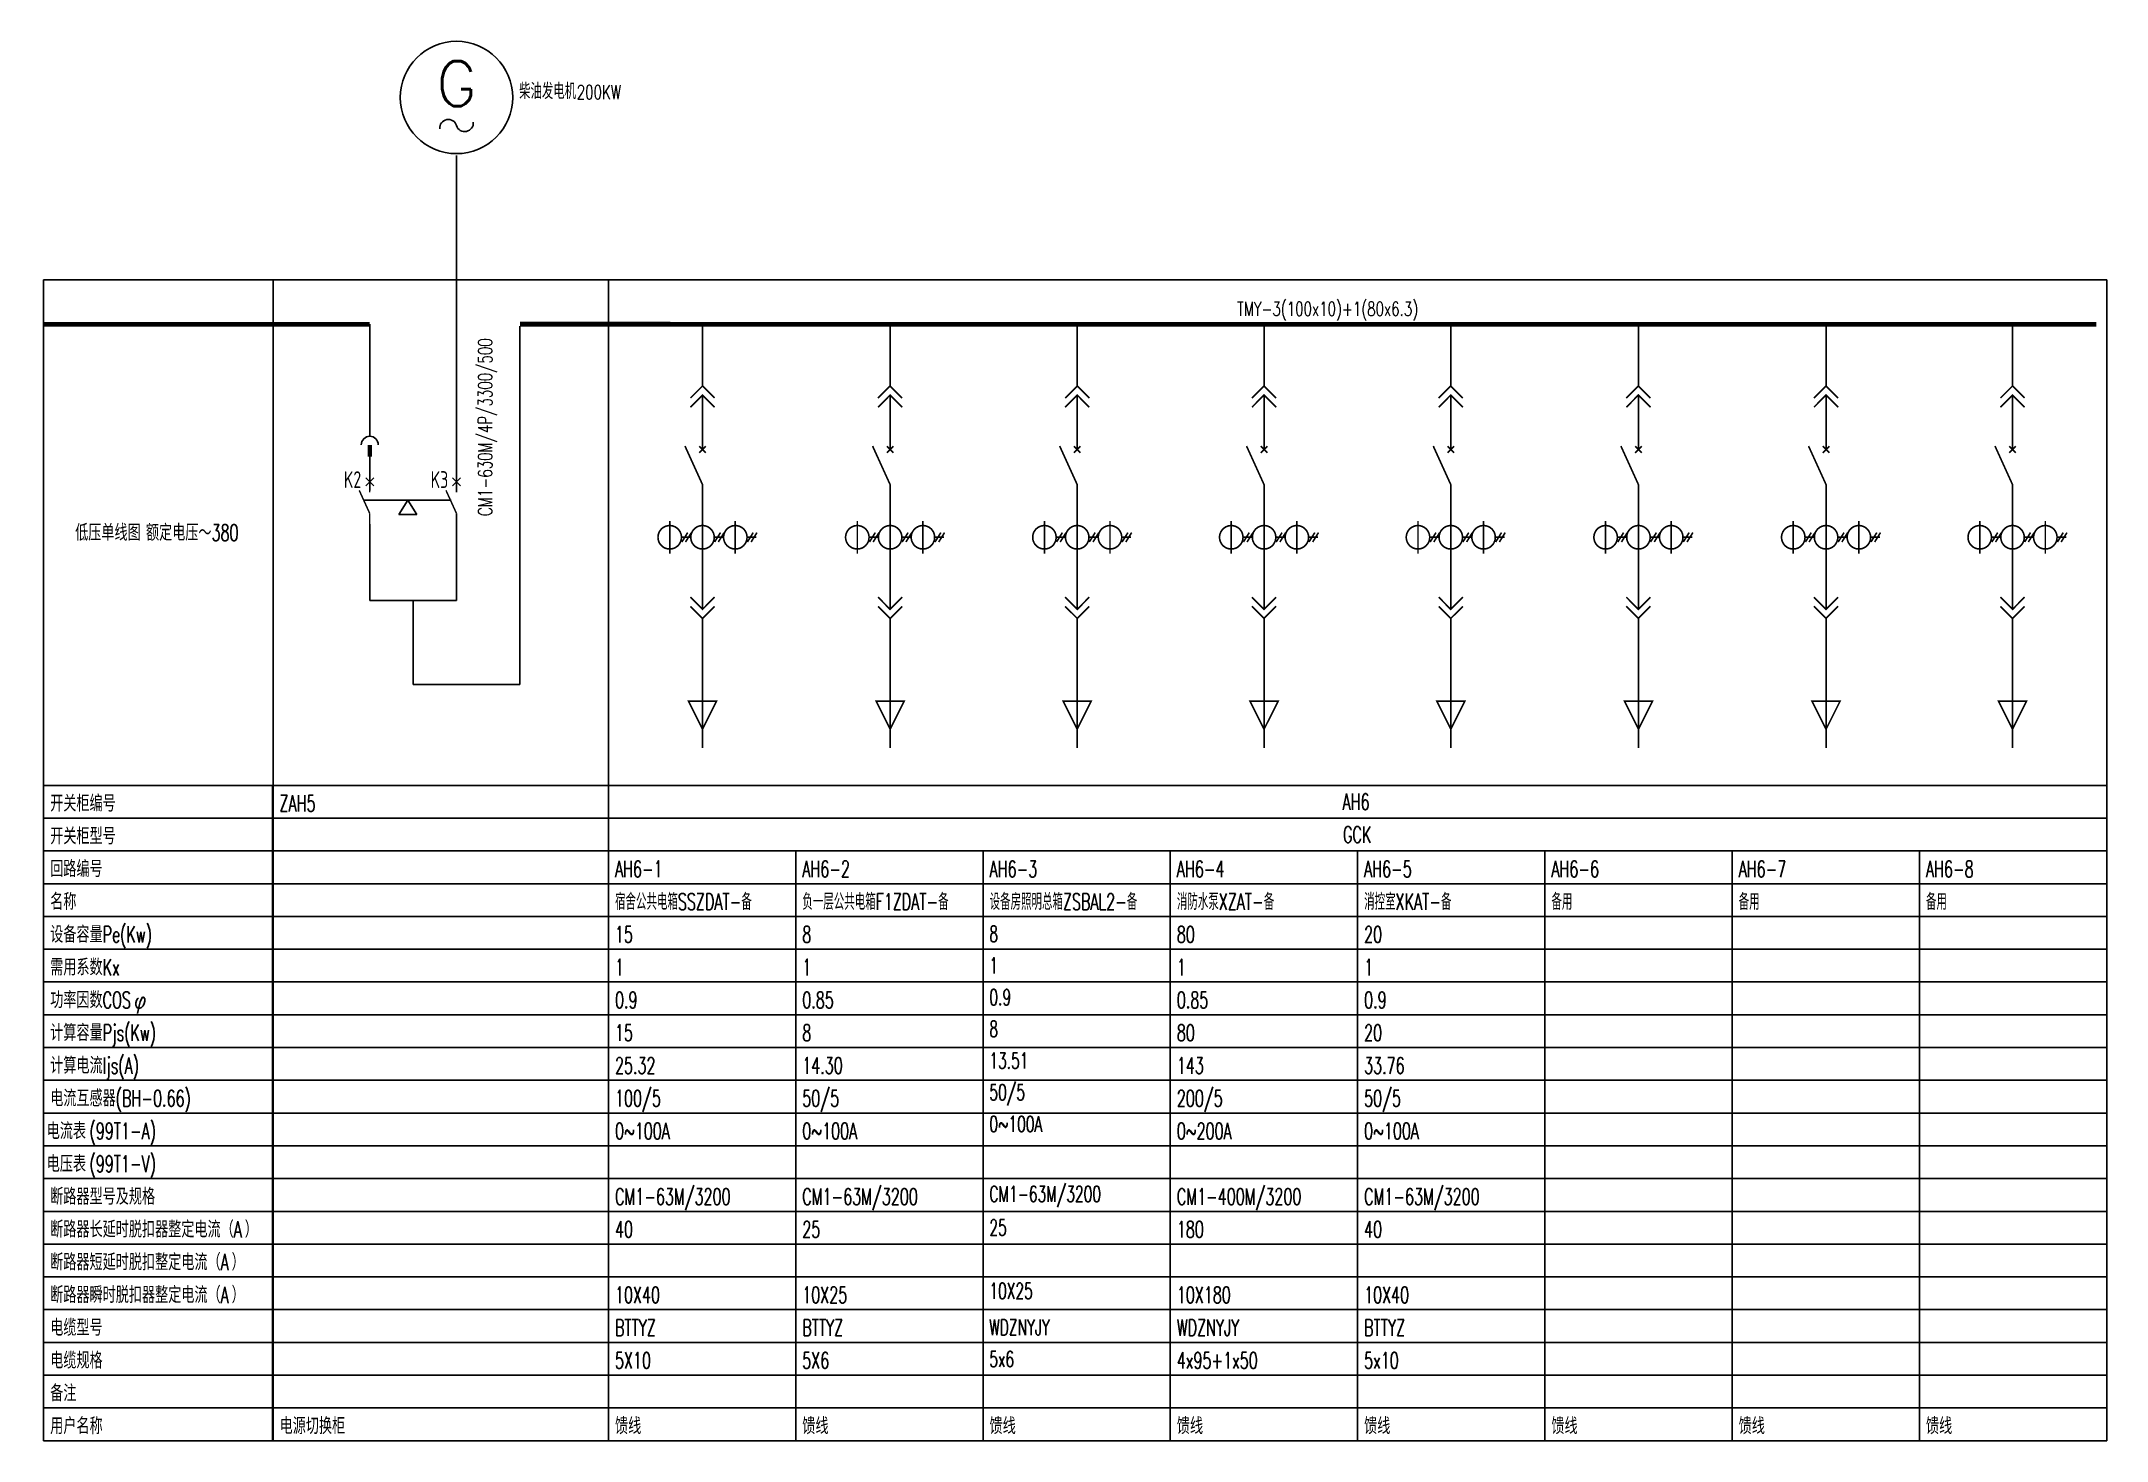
# Model space of a CAD drawing. Extents: x -9422388 to 15610651, y -1992469 to 953794.
# Drawn here: x 13723513 to 13764575, y -723531 to -695703 of the extents above; entities that cross this region are included whole.
import ezdxf
from ezdxf.enums import TextEntityAlignment as Align

# ---------------------------------------------------------------- set-up
doc = ezdxf.new("R2010")
doc.units = 0
doc.header["$LTSCALE"] = 1000
for name, color, linetype in [('CSX', 4, 'Continuous'), ('D-设备-动力', 3, 'Continuous'), ('ELEMENT', 3, 'Continuous'), ('TEL_TAB', 7, 'Continuous'), ('TEL_TEXT', 7, 'Continuous'), ('WIRE-母线', 6, 'Continuous'), ('WIRE-系统', 4, 'Continuous')]:
    doc.layers.add(name, color=color, linetype=linetype)
doc.styles.add('_TCH_DIM', font='SIMPLEX', dxfattribs={"bigfont": 'GBCBIG'})
doc.styles.add('_TEL_DIM', font='SIMPLEX', dxfattribs={"width": 0.8, "height": 3.5, "bigfont": 'HZTXT'})
doc.styles.add('new', font='GBENOR', dxfattribs={"width": 0.8, "bigfont": 'GBCBIG'})
doc.styles.get("Standard").update_dxf_attribs({"font": 'gbenor.shx', "bigfont": 'gbcbig.shx'})

msp = doc.modelspace()

# ---------------------------------------------------------------- texts
at = {"style": '_TEL_DIM'}
for s, width, p in [('低压单线图', 0.8, (13724185.74546, -705635.91997)), ('额定电压～', 0.8, (13725593.97375, -705635.91997)), ('380', 0.64, (13726897.12875, -705635.91997))]:
    msp.add_text(s, height=325.78875, dxfattribs=dict(at, width=width)).set_placement(p)
at = {"layer": 'TEL_TAB', "style": '_TEL_DIM'}
for s, height, width, p in [('开关柜编号', 325.78875, 0.8, (13723689.40794, -711020.7426)), ('ZAH5', 325.78875, 0.64, (13728249.82528, -711020.7426)), ('AH6', 325.78875, 0.64, (13749383.25503, -710988.16372)), ('开关柜型号', 325.78875, 0.8, (13723689.40794, -711672.3201)), ('GCK', 325.78875, 0.64, (13749393.18383, -711639.74122)), ('回路编号', 325.78875, 0.8, (13723689.40794, -712323.8976)), ('AH6-1', 325.78875, 0.64, (13734918.86352, -712323.8976)), ('AH6-2', 325.78875, 0.64, (13738642.16352, -712323.8976)), ('AH6-3', 325.78875, 0.64, (13742365.46352, -712323.8976)), ('AH6-4', 325.78875, 0.64, (13746088.76352, -712323.8976)), ('AH6-5', 325.78875, 0.64, (13749812.06352, -712323.8976)), ('AH6-6', 325.78875, 0.64, (13753535.36352, -712323.8976)), ('AH6-7', 325.78875, 0.64, (13757258.66352, -712323.8976)), ('AH6-8', 325.78875, 0.64, (13760981.96352, -712323.8976)), ('名称', 325.78875, 0.8, (13723689.40794, -712975.4751)), ('宿舍公共电箱SSZDAT-备', 325.78875, 0.64, (13734918.86352, -712975.4751)), ('负一层公共电箱F1ZDAT-备', 325.78875, 0.64, (13738642.16352, -712975.4751)), ('设备房照明总箱ZSBAL2-备', 325.78875, 0.64, (13742365.46352, -712975.4751)), ('消防水泵XZAT-备', 325.78875, 0.64, (13746088.76352, -712975.4751)), ('消控室XKAT-备', 325.78875, 0.64, (13749812.06352, -712975.4751)), ('备用', 325.78875, 0.64, (13753535.36352, -712975.4751)), ('备用', 325.78875, 0.64, (13757258.66352, -712975.4751)), ('备用', 325.78875, 0.64, (13760981.96352, -712975.4751)), ('Pe(Kw)', 325.78875, 0.64, (13724731.93194, -713627.0526)), ('设备容量', 325.78875, 0.8, (13723689.40794, -713627.0526)), ('15', 325.78875, 0.64, (13734918.86352, -713627.0526)), ('8', 325.78875, 0.64, (13738642.16352, -713627.0526)), ('8', 315, 0.64, (13742361.14802, -713609.7906)), ('80', 325.78875, 0.64, (13746088.76352, -713627.0526)), ('20', 325.78875, 0.64, (13749812.06352, -713627.0526)), ('需用系数', 325.78875, 0.8, (13723689.40794, -714278.6301)), ('Kx', 325.78875, 0.64, (13724731.93194, -714278.6301)), ('1', 325.78875, 0.64, (13734918.86352, -714278.6301)), ('1', 325.78875, 0.64, (13738642.16352, -714278.6301)), ('1', 315, 0.64, (13742361.14802, -714239.7906)), ('1', 325.78875, 0.64, (13746088.76352, -714278.6301)), ('1', 325.78875, 0.64, (13749812.06352, -714278.6301)), ('功率因数', 325.78875, 0.8, (13723689.40794, -714930.2076)), ('COS', 325.78875, 0.64, (13724731.93194, -714930.2076)), ('φ', 325.78875, 0.8, (13725357.44634, -714930.2076)), ('0.9', 325.78875, 0.64, (13734918.86352, -714930.2076)), ('0.85', 325.78875, 0.64, (13738642.16352, -714930.2076)), ('0.9', 315, 0.64, (13742361.14802, -714869.7906)), ('0.85', 325.78875, 0.64, (13746088.76352, -714930.2076)), ('0.9', 325.78875, 0.64, (13749812.06352, -714930.2076)), ('计算容量', 325.78875, 0.8, (13723689.40794, -715581.7851)), ('Pjs(Kw)', 325.78875, 0.64, (13724731.93194, -715581.7851)), ('15', 325.78875, 0.64, (13734918.86352, -715581.7851)), ('8', 325.78875, 0.64, (13738642.16352, -715581.7851)), ('8', 315, 0.64, (13742361.14802, -715499.7906)), ('80', 325.78875, 0.64, (13746088.76352, -715581.7851)), ('20', 325.78875, 0.64, (13749812.06352, -715581.7851)), ('计算电流', 325.78875, 0.8, (13723689.40794, -716233.3626)), ('Ijs(A)', 325.78875, 0.64, (13724731.93194, -716233.3626)), ('25.32', 325.78875, 0.64, (13734918.86352, -716233.3626)), ('14.30', 325.78875, 0.64, (13738642.16352, -716233.3626)), ('13.51', 315, 0.64, (13742361.14802, -716129.7906)), ('143', 325.78875, 0.64, (13746088.76352, -716233.3626)), ('33.76', 325.78875, 0.64, (13749812.06352, -716233.3626)), ('电流互感器', 325.78875, 0.8, (13723689.40794, -716884.9401)), ('(BH-0.66)', 325.78875, 0.64, (13724992.56294, -716884.9401)), ('100/5', 325.78875, 0.64, (13734918.86352, -716884.9401)), ('50/5', 325.78875, 0.64, (13738642.16352, -716884.9401)), ('50/5', 315, 0.64, (13742361.14802, -716759.7906)), ('200/5', 325.78875, 0.64, (13746088.76352, -716884.9401)), ('50/5', 325.78875, 0.64, (13749812.06352, -716884.9401)), ('电流表', 325.78875, 0.8, (13723619.85046, -717536.5176)), ('(99T1-A)', 325.78875, 0.64, (13724471.30094, -717536.5176)), ('0~100A', 325.78875, 0.64, (13734918.86352, -717536.5176)), ('0~100A', 325.78875, 0.64, (13738642.16352, -717536.5176)), ('0~100A', 315, 0.64, (13742361.14802, -717389.7906)), ('0~200A', 325.78875, 0.64, (13746088.76352, -717536.5176)), ('0~100A', 325.78875, 0.64, (13749812.06352, -717536.5176)), ('电压表', 325.78875, 0.8, (13723619.85046, -718188.0951)), ('(99T1-V)', 325.78875, 0.64, (13724471.30094, -718188.0951)), ('断路器型号及规格', 325.78875, 0.8, (13723689.40794, -718839.6726)), ('CM1-63M/3200', 325.78875, 0.64, (13734918.86352, -718839.6726)), ('CM1-63M/3200', 325.78875, 0.64, (13738642.16352, -718839.6726)), ('CM1-63M/3200', 315, 0.64, (13742361.14802, -718782.20906)), ('CM1-400M/3200', 325.78875, 0.64, (13746088.76352, -718839.6726)), ('CM1-63M/3200', 325.78875, 0.64, (13749812.06352, -718839.6726)), ('断路器长延时脱扣器整定电流（', 325.78875, 0.8, (13723689.40794, -719491.2501)), ('A', 325.78875, 0.64, (13727338.24194, -719491.2501)), ('）', 325.78875, 0.8, (13727556.67554, -719491.2501)), ('40', 325.78875, 0.64, (13734918.86352, -719491.2501)), ('25', 325.78875, 0.64, (13738642.16352, -719491.2501)), ('25', 315, 0.64, (13742361.14802, -719450.03514)), ('180', 325.78875, 0.64, (13746088.76352, -719491.2501)), ('40', 325.78875, 0.64, (13749812.06352, -719491.2501)), ('断路器短延时脱扣整定电流（', 325.78875, 0.8, (13723689.40794, -720142.8276)), ('A', 325.78875, 0.64, (13727077.61094, -720142.8276)), ('）', 325.78875, 0.8, (13727296.04454, -720142.8276)), ('断路器瞬时脱扣器整定电流（', 325.78875, 0.8, (13723689.40794, -720794.4051)), ('A', 325.78875, 0.64, (13727077.61094, -720794.4051)), ('）', 325.78875, 0.8, (13727296.04454, -720794.4051)), ('10X40', 325.78875, 0.64, (13734918.86352, -720794.4051)), ('10X25', 325.78875, 0.64, (13738642.16352, -720794.4051)), ('10X25', 315, 0.64, (13742361.14802, -720710.03514)), ('10X180', 325.78875, 0.64, (13746088.76352, -720794.4051)), ('10X40', 325.78875, 0.64, (13749812.06352, -720794.4051)), ('电缆型号', 325.78875, 0.8, (13723689.40794, -721445.9826)), ('BTTYZ', 325.78875, 0.64, (13734918.86352, -721445.9826)), ('BTTYZ', 325.78875, 0.64, (13738642.16352, -721445.9826)), ('WDZNYJY', 315, 0.64, (13742361.14802, -721434.61975)), ('WDZNYJY', 325.78875, 0.64, (13746088.76352, -721445.9826)), ('BTTYZ', 325.78875, 0.64, (13749812.06352, -721445.9826)), ('电缆规格', 325.78875, 0.8, (13723689.40794, -722097.5601)), ('5X10', 325.78875, 0.64, (13734918.86352, -722097.5601)), ('5X6', 325.78875, 0.64, (13738642.16352, -722097.5601)), ('5x6', 315, 0.64, (13742361.14802, -722064.61975)), ('4x95+1x50', 325.78875, 0.64, (13746088.76352, -722097.5601)), ('5x10', 325.78875, 0.64, (13749812.06352, -722097.5601)), ('备注', 325.78875, 0.8, (13723689.40794, -722749.1376)), ('用户名称', 325.78875, 0.8, (13723689.40794, -723400.7151)), ('电源切换柜', 325.78875, 0.8, (13728249.82528, -723400.7151)), ('馈线', 325.78875, 0.8, (13734918.86352, -723400.7151)), ('馈线', 325.78875, 0.8, (13738642.16352, -723400.7151)), ('馈线', 325.78875, 0.8, (13742365.46352, -723400.7151)), ('馈线', 325.78875, 0.8, (13746088.76352, -723400.7151)), ('馈线', 325.78875, 0.8, (13749812.06352, -723400.7151)), ('馈线', 325.78875, 0.8, (13753535.36352, -723400.7151)), ('馈线', 325.78875, 0.8, (13757258.66352, -723400.7151)), ('馈线', 325.78875, 0.8, (13760981.96352, -723400.7151))]:
    msp.add_text(s, height=height, dxfattribs=dict(at, width=width)).set_placement(p)
at = {"layer": 'TEL_TEXT', "color": 1, "style": '_TCH_DIM'}
msp.add_text('柴油发电机', height=314.235957, dxfattribs=at).set_placement((13733012.90231, -696852.78382))
at = {"layer": 'TEL_TEXT', "color": 1, "style": '_TCH_DIM', "width": 0.705882}
for s, height, p in [('200KW', 276.920437, (13734156.62877, -696852.78382)), ('TMY-3(100x10)+1(80x6.3)', 276.9204375, (13747284.29867, -701161.9251))]:
    msp.add_text(s, height=height, dxfattribs=at).set_placement(p)
msp.add_text('CM1-630M/4P/3300/500', height=276.9204375, rotation=90, dxfattribs=at).set_placement((13732476.77293, -705143.93733))

# ---------------------------------------------------------------- blocks, each defined once
blk = doc.blocks.new('$equip$00001812')
blk.add_circle((0, 0), 0.5)
for centre, radius, start, end in [((-0.073, -0.273), 0.0768, 17.2272, 184.2164), ((0.073, -0.227), 0.0769, 197.2591, 5.1179)]:
    blk.add_arc(centre, radius, start, end)
at = {"color": 7, "style": '_TEL_DIM'}
blk.add_attdef('$TEXT$', text='', height=0.4, dxfattribs=at).set_placement((0, 0.123), align=Align.MIDDLE_CENTER)
at = {"color": 7, "style": '_TEL_DIM', "flags": 1}
blk.add_attdef('A', text='', height=0.00002, dxfattribs=at).set_placement((0, 0), align=Align.MIDDLE_CENTER)
blk = doc.blocks.new('$element$00000579')
at = {"const_width": 0.035}
for points in [[(0, 0), (0, -0.25)], [(-0.25, -0.2), (0, -0.75)], [(0, -0.75), (0, -1)]]:
    blk.add_lwpolyline(points, dxfattribs=at)
at = {"flags": 9}
blk.add_attdef('S', (0, 0), '', height=0.00000667, dxfattribs=at)
blk = doc.blocks.new('双切柜')
for p, q in [((795937, -116842), (803102, -116842)), ((803102, -116842), (803102, -127644)), ((798087, -121076), (797918, -121246)), ((798087, -121246), (797918, -121076)), ((799941, -121076), (799771, -121246)), ((799941, -121246), (799771, -121076)), ((795937, -127644), (803102, -127644))]:
    blk.add_line(p, q)
at = {"layer": 'CSX'}
for p, q in [((799856, -121341), (799856, -114188)), ((798003, -120187), (798003, -117793)), ((801210, -125489), (801210, -117833)), ((798003, -121341), (798003, -120622)), ((797888, -121551), (799741, -121551)), ((798814, -121551), (798621, -121854)), ((798814, -121551), (799008, -121854)), ((798003, -123691), (798003, -122061)), ((798621, -121854), (799008, -121854)), ((799856, -123691), (799856, -122061)), ((798003, -123691), (799856, -123691)), ((798929, -125489), (798929, -123691)), ((798929, -125489), (801210, -125489))]:
    blk.add_line(p, q, dxfattribs=at)
at = {"layer": 'CSX', "const_width": 96}
blk.add_lwpolyline([(798003, -120369), (798003, -120622)], dxfattribs=at)
at = {"layer": 'CSX'}
blk.add_arc((798003, -120367), 180, 0, 180, dxfattribs=at)
at = {"layer": 'WIRE-母线', "const_width": 100}
for points in [[(794905, -117793), (798003, -117793)], [(801210, -117791), (804424, -117791)]]:
    blk.add_lwpolyline(points, dxfattribs=at)
at = {"layer": 'D-设备-动力', "linetype": 'ByBlock', "xscale": 2400, "yscale": 2400, "zscale": 2400}
blk.add_blockref('$equip$00001812', (799856, -112948), dxfattribs=at).add_auto_attribs({'$TEXT$': 'G'})
at = {"layer": 'ELEMENT', "xscale": 900, "yscale": 900, "zscale": 900}
for p in [(798003, -121161), (799856, -121161)]:
    blk.add_blockref('$element$00000579', p, dxfattribs=at)
at = {"linetype": 'ByBlock', "style": 'new', "width": 0.8}
for s, p in [('K2', (797450, -121292)), ('K3', (799304, -121292))]:
    blk.add_text(s, height=360, dxfattribs=at).set_placement(p)
blk = doc.blocks.new('$element$00000584')
at = {"const_width": 0.0233}
for points in [[(0, 0), (0, -1)], [(-0.467, -0.267), (-0.467, -0.733)], [(0.467, -0.267), (0.467, -0.733)], [(-0.3, -0.5), (-0.167, -0.5)], [(-0.211, -0.433), (-0.294, -0.567)], [(-0.158, -0.433), (-0.242, -0.567)], [(0.167, -0.5), (0.3, -0.5)], [(0.256, -0.433), (0.172, -0.567)], [(0.308, -0.433), (0.225, -0.567)], [(0.633, -0.5), (0.767, -0.5)], [(0.722, -0.433), (0.639, -0.567)], [(0.775, -0.433), (0.692, -0.567)]]:
    blk.add_lwpolyline(points, dxfattribs=at)
for points in [[(-0.467, -0.333, 1), (-0.467, -0.667, 1), (-0.467, -0.333)], [(0, -0.333, 1), (0, -0.667, 1), (0, -0.333)], [(0.467, -0.333, 1), (0.467, -0.667, 1), (0.467, -0.333)]]:
    blk.add_lwpolyline(points, format="xyb", close=True, dxfattribs=at)
at = {"flags": 9}
blk.add_attdef('S', (0, 0), '', height=0.00000667, dxfattribs=at)
blk = doc.blocks.new('$element$00000388')
at = {"const_width": 0.0233}
for points in [[(0, 0), (0, -1)], [(-0.2, -0.333), (0.2, -0.333), (0, -0.733), (-0.2, -0.333)]]:
    blk.add_lwpolyline(points, dxfattribs=at)
at = {"flags": 9}
blk.add_attdef('S', (0, 0), '', height=0.00000667, dxfattribs=at)
blk = doc.blocks.new('$element$00000656')
at = {"const_width": 0.0233}
for points in [[(0, 0), (0, -0.526)], [(-0.172, -0.353), (0, -0.526), (0.172, -0.353)], [(-0.172, -0.483), (0, -0.655), (0.172, -0.483)], [(0, -1), (0, -0.655)]]:
    blk.add_lwpolyline(points, dxfattribs=at)
at = {"flags": 9}
blk.add_attdef('S', (0, 0), '', height=0.00000667, dxfattribs=at)
blk = doc.blocks.new('$element$00000576')
at = {"const_width": 0.0233}
for points in [[(0, 0), (0, -0.25)], [(0, -1), (0, -0.75), (-0.25, -0.2)], [(-0.047, -0.297), (0.047, -0.203)], [(-0.047, -0.203), (0.047, -0.297)]]:
    blk.add_lwpolyline(points, dxfattribs=at)
at = {"flags": 9}
blk.add_attdef('S', (0, 0), '', height=0.00000667, dxfattribs=at)
blk = doc.blocks.new('$element$00000360')
at = {"const_width": 0.0233}
for points in [[(0, 0), (0, -0.345)], [(-0.172, -0.517), (0, -0.345), (0.172, -0.517)], [(-0.172, -0.647), (0, -0.474), (0.172, -0.647)], [(0, -1), (0, -0.474)]]:
    blk.add_lwpolyline(points, dxfattribs=at)
at = {"flags": 9}
blk.add_attdef('S', (0, 0), '', height=0.00000667, dxfattribs=at)
blk = doc.blocks.new('$LoopLib$00000347')
at = {"layer": 'WIRE-系统', "const_width": 35}
for points in [[(0, 0), (0, -750)], [(0, -6750), (0, -7500)]]:
    blk.add_lwpolyline(points, dxfattribs=at)
at = {"layer": 'ELEMENT', "xscale": 1500, "yscale": 1500, "zscale": 1500}
for name, p in [('$element$00000360', (0, -750)), ('$element$00000576', (0, -2250)), ('$element$00000584', (0, -3750)), ('$element$00000656', (0, -5250)), ('$element$00000388', (0, -7500))]:
    blk.add_blockref(name, p, dxfattribs=at)

# ---------------------------------------------------------------- linework, layer by layer
for points in [[(13723559.09244, -710499.4806), (13728119.50978, -710499.4806), (13728119.50978, -700446.5706), (13723559.09244, -700446.5706)], [(13734788.54802, -710499.4806), (13764574.94802, -710499.4806), (13764574.94802, -700446.5706), (13734788.54802, -700446.5706)]]:
    msp.add_lwpolyline(points, close=True)
for points in [[(13728119.50978, -700446.5706), (13728119.50978, -710499.4806)], [(13734788.54802, -700446.5706), (13764553.83245, -700446.5706)], [(13734788.54802, -700446.5706), (13734788.54802, -710499.4806)]]:
    msp.add_lwpolyline(points)
at = {"layer": 'TEL_TAB'}
for points in [[(13723559.09244, -723531.0306), (13728109.67032, -723531.0306), (13728109.67032, -710499.4806), (13723559.09244, -710499.4806)], [(13723559.09244, -723531.0306), (13728119.50978, -723531.0306), (13728119.50978, -710499.4806), (13723559.09244, -710499.4806)], [(13728119.50978, -723531.0306), (13734788.54802, -723531.0306), (13734788.54802, -710499.4806), (13728119.50978, -710499.4806)], [(13734788.54802, -723531.0306), (13764574.94802, -723531.0306), (13764574.94802, -710499.4806), (13734788.54802, -710499.4806)]]:
    msp.add_lwpolyline(points, close=True, dxfattribs=at)
for points in [[(13723559.09244, -711151.0581), (13728109.67032, -711151.0581)], [(13723559.09244, -711151.0581), (13728119.50978, -711151.0581)], [(13728119.50978, -711151.0581), (13734788.54802, -711151.0581)], [(13734788.54802, -711151.0581), (13764574.94802, -711151.0581)], [(13723559.09244, -711802.6356), (13728109.67032, -711802.6356)], [(13723559.09244, -711802.6356), (13728119.50978, -711802.6356)], [(13728119.50978, -711802.6356), (13734788.54802, -711802.6356)], [(13734788.54802, -711802.6356), (13764574.94802, -711802.6356)], [(13738511.84802, -711802.6356), (13738511.84802, -723531.0306)], [(13742235.14802, -711802.6356), (13742235.14802, -723531.0306)], [(13745958.44802, -711802.6356), (13745958.44802, -723531.0306)], [(13749681.74802, -711802.6356), (13749681.74802, -723531.0306)], [(13753405.04802, -711802.6356), (13753405.04802, -723531.0306)], [(13757128.34802, -711802.6356), (13757128.34802, -723531.0306)], [(13760851.64802, -711802.6356), (13760851.64802, -723531.0306)], [(13723559.09244, -712454.2131), (13728109.67032, -712454.2131)], [(13723559.09244, -712454.2131), (13728119.50978, -712454.2131)], [(13728119.50978, -712454.2131), (13734788.54802, -712454.2131)], [(13734788.54802, -712454.2131), (13764574.94802, -712454.2131)], [(13723559.09244, -713105.7906), (13728109.67032, -713105.7906)], [(13723559.09244, -713105.7906), (13728119.50978, -713105.7906)], [(13728119.50978, -713105.7906), (13734788.54802, -713105.7906)], [(13734788.54802, -713105.7906), (13764574.94802, -713105.7906)], [(13723559.09244, -713757.3681), (13728109.67032, -713757.3681)], [(13723559.09244, -713757.3681), (13728119.50978, -713757.3681)], [(13728119.50978, -713757.3681), (13734788.54802, -713757.3681)], [(13734788.54802, -713757.3681), (13764574.94802, -713757.3681)], [(13723559.09244, -714408.9456), (13728109.67032, -714408.9456)], [(13723559.09244, -714408.9456), (13728119.50978, -714408.9456)], [(13728119.50978, -714408.9456), (13734788.54802, -714408.9456)], [(13734788.54802, -714408.9456), (13764574.94802, -714408.9456)], [(13723559.09244, -715060.5231), (13728109.67032, -715060.5231)], [(13723559.09244, -715060.5231), (13728119.50978, -715060.5231)], [(13728119.50978, -715060.5231), (13734788.54802, -715060.5231)], [(13734788.54802, -715060.5231), (13764574.94802, -715060.5231)], [(13723559.09244, -715712.1006), (13728109.67032, -715712.1006)], [(13723559.09244, -715712.1006), (13728119.50978, -715712.1006)], [(13728119.50978, -715712.1006), (13734788.54802, -715712.1006)], [(13734788.54802, -715712.1006), (13764574.94802, -715712.1006)], [(13723559.09244, -716363.6781), (13728109.67032, -716363.6781)], [(13723559.09244, -716363.6781), (13728119.50978, -716363.6781)], [(13728119.50978, -716363.6781), (13734788.54802, -716363.6781)], [(13734788.54802, -716363.6781), (13764574.94802, -716363.6781)], [(13723559.09244, -717015.2556), (13728109.67032, -717015.2556)], [(13723559.09244, -717015.2556), (13728119.50978, -717015.2556)], [(13728119.50978, -717015.2556), (13734788.54802, -717015.2556)], [(13734788.54802, -717015.2556), (13764574.94802, -717015.2556)], [(13723559.09244, -717666.8331), (13728109.67032, -717666.8331)], [(13723559.09244, -717666.8331), (13728119.50978, -717666.8331)], [(13728119.50978, -717666.8331), (13734788.54802, -717666.8331)], [(13734788.54802, -717666.8331), (13764574.94802, -717666.8331)], [(13723559.09244, -718318.4106), (13728109.67032, -718318.4106)], [(13723559.09244, -718318.4106), (13728119.50978, -718318.4106)], [(13728119.50978, -718318.4106), (13734788.54802, -718318.4106)], [(13734788.54802, -718318.4106), (13764574.94802, -718318.4106)], [(13723559.09244, -718969.9881), (13728109.67032, -718969.9881)], [(13723559.09244, -718969.9881), (13728119.50978, -718969.9881)], [(13728119.50978, -718969.9881), (13734788.54802, -718969.9881)], [(13734788.54802, -718969.9881), (13764574.94802, -718969.9881)], [(13723559.09244, -719621.5656), (13728109.67032, -719621.5656)], [(13723559.09244, -719621.5656), (13728119.50978, -719621.5656)], [(13728119.50978, -719621.5656), (13734788.54802, -719621.5656)], [(13734788.54802, -719621.5656), (13764574.94802, -719621.5656)], [(13723559.09244, -720273.1431), (13728109.67032, -720273.1431)], [(13723559.09244, -720273.1431), (13728119.50978, -720273.1431)], [(13728119.50978, -720273.1431), (13734788.54802, -720273.1431)], [(13734788.54802, -720273.1431), (13764574.94802, -720273.1431)], [(13723559.09244, -720924.7206), (13728109.67032, -720924.7206)], [(13723559.09244, -720924.7206), (13728119.50978, -720924.7206)], [(13728119.50978, -720924.7206), (13734788.54802, -720924.7206)], [(13734788.54802, -720924.7206), (13764574.94802, -720924.7206)], [(13723559.09244, -721576.2981), (13728109.67032, -721576.2981)], [(13723559.09244, -721576.2981), (13728119.50978, -721576.2981)], [(13728119.50978, -721576.2981), (13734788.54802, -721576.2981)], [(13734788.54802, -721576.2981), (13764574.94802, -721576.2981)], [(13723559.09244, -722227.8756), (13728109.67032, -722227.8756)], [(13723559.09244, -722227.8756), (13728119.50978, -722227.8756)], [(13728119.50978, -722227.8756), (13734788.54802, -722227.8756)], [(13734788.54802, -722227.8756), (13764574.94802, -722227.8756)], [(13723559.09244, -722879.4531), (13728109.67032, -722879.4531)], [(13723559.09244, -722879.4531), (13728119.50978, -722879.4531)], [(13728119.50978, -722879.4531), (13734788.54802, -722879.4531)], [(13734788.54802, -722879.4531), (13764574.94802, -722879.4531)]]:
    msp.add_lwpolyline(points, dxfattribs=at)
at = {"layer": 'WIRE-母线', "const_width": 93.0825}
for points in [[(13723559.09244, -701330.85435), (13727933.34478, -701330.85435)], [(13734974.71302, -701330.85435), (13738527.77165, -701330.85435)], [(13738527.77165, -701330.85435), (13742248.47178, -701330.85435)], [(13742248.47178, -701330.85435), (13745966.66374, -701330.85435)], [(13745966.66374, -701330.85435), (13749678.76205, -701330.85435)], [(13749678.76205, -701330.85435), (13753390.86037, -701330.85435)], [(13753390.86037, -701330.85435), (13757139.85767, -701330.85435)], [(13757139.85767, -701330.85435), (13760851.95187, -701330.85435)], [(13760851.95187, -701330.85435), (13764367.66745, -701330.85435)]]:
    msp.add_lwpolyline(points, dxfattribs=at)

# ---------------------------------------------------------------- block references
at = {"xscale": 0.9308250000000001, "yscale": 0.9308250000000001, "zscale": 0.9308250000000001}
msp.add_blockref('双切柜', (12987241.42032, -591685.28413), dxfattribs=at)
at = {"layer": 'WIRE-母线', "xscale": 0.9308250000000001, "yscale": 0.9308250000000001, "zscale": 0.9308250000000001}
for p in [(13736658.15983, -701377.3956), (13740388.12172, -701377.3956), (13744107.56776, -701377.3956), (13747822.71289, -701377.3956), (13751534.81121, -701377.3956), (13755265.35902, -701377.3956), (13758995.90477, -701377.3956), (13762702.89216, -701377.3956)]:
    msp.add_blockref('$LoopLib$00000347', p, dxfattribs=at)

msp.set_redraw_order([(e.dxf.handle, doc.entitydb.next_handle()) for e in msp.query("TEXT MTEXT ATTDEF DIMENSION ARC_DIMENSION")])  # texts and dimensions are drawn at this point

doc.saveas('drawing.dxf')
